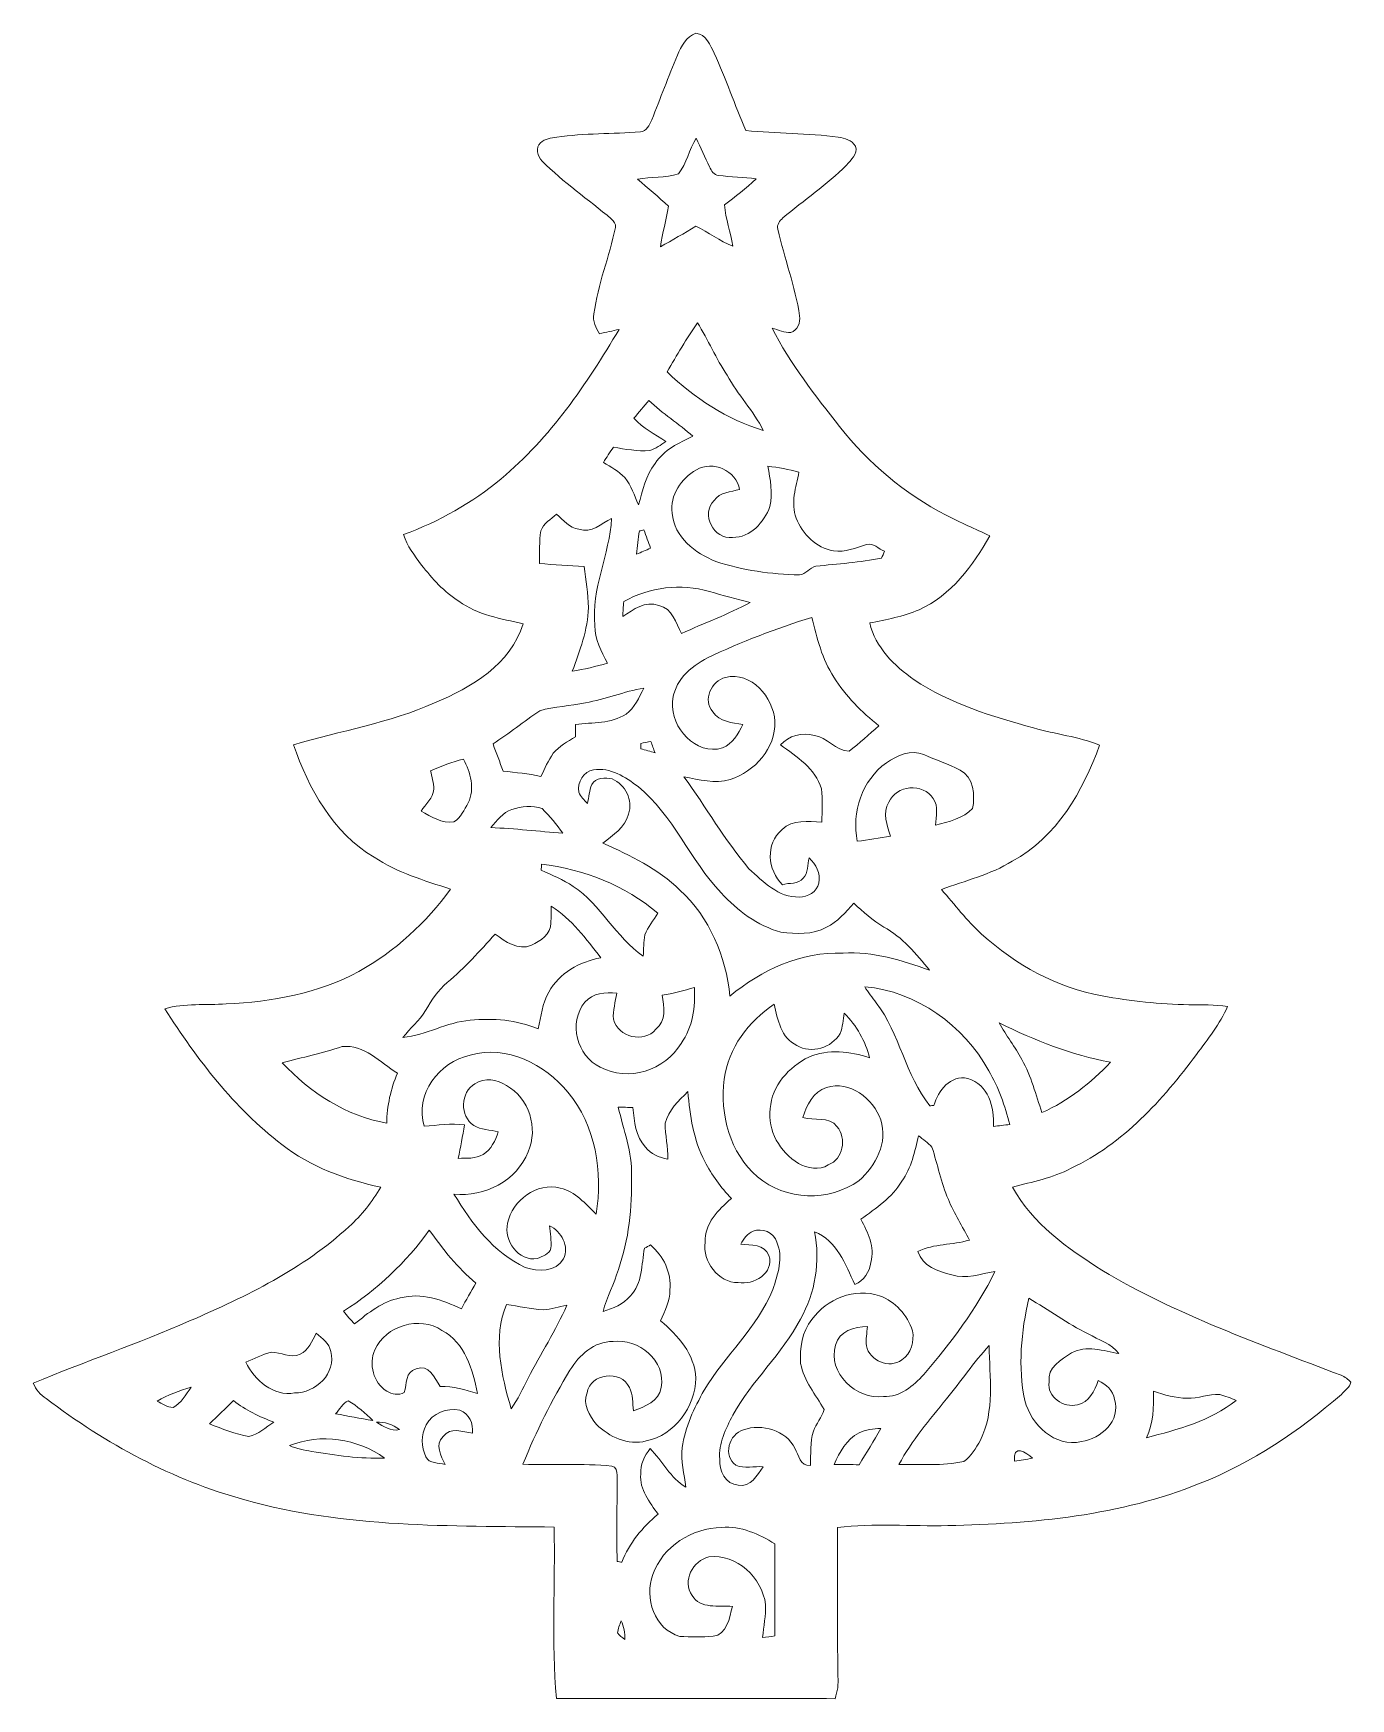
# Model space of a CAD drawing. Header units: centimetres. Extents: x -12.6 to 12.6, y -16 to 16.
import ezdxf

# ---------------------------------------------------------------- set-up
doc = ezdxf.new("R2010")
doc.units = ezdxf.units.CM
doc.header["$MEASUREMENT"] = 0
doc.layers.add('Layer 1', color=7, linetype='Continuous')

msp = doc.modelspace()

# ---------------------------------------------------------------- linework, layer by layer
at = {"layer": 'Layer 1', "color": 250, "lineweight": 9}
for points, knots in [([(-0.27887, 15.54374), (-0.20267, 15.70567), (-0.1106, 15.91028), (0.07602, 15.9639), (0.07602, 15.9639), (0.27534, 15.95437), (0.34449, 15.72472), (0.42739, 15.58008), (0.42739, 15.58008), (0.64858, 15.09465), (0.8218, 14.58877), (1.03064, 14.09806), (1.03064, 14.09806), (1.62049, 14.0402), (2.21703, 14.05643), (2.80441, 13.96965), (2.80441, 13.96965), (2.92964, 13.96118), (3.06511, 13.91391), (3.13461, 13.80278), (3.13461, 13.80278), (3.18506, 13.64227), (3.04712, 13.5389), (2.95892, 13.43448), (2.95892, 13.43448), (2.58886, 13.05807), (2.14471, 12.76632), (1.74396, 12.42483), (1.74396, 12.42483), (1.68293, 12.37086), (1.61978, 12.29501), (1.64589, 12.20752), (1.64589, 12.20752), (1.76971, 11.64978), (1.97891, 11.11215), (2.06357, 10.54559), (2.06357, 10.54559), (2.07945, 10.42211), (2.02759, 10.26654), (1.89706, 10.2295), (1.89706, 10.2295), (1.77147, 10.21609), (1.65471, 10.27924), (1.53758, 10.31381), (1.53758, 10.31381), (1.88189, 9.63048), (2.36026, 9.0237), (2.83087, 8.42363), (2.83087, 8.42363), (3.38437, 7.72583), (4.07547, 7.13034), (4.87169, 6.72571), (4.87169, 6.72571), (5.14368, 6.58001), (5.43154, 6.46642), (5.70742, 6.32848), (5.70742, 6.32848), (5.38639, 5.7591), (4.96905, 5.18619), (4.35345, 4.91349), (4.35345, 4.91349), (4.05359, 4.78049), (3.72622, 4.72475), (3.40695, 4.65878), (3.40695, 4.65878), (3.51702, 4.191), (3.87791, 3.83928), (4.2575, 3.57046), (4.2575, 3.57046), (4.95071, 3.11397), (5.75328, 2.86279), (6.54844, 2.6483), (6.54844, 2.6483), (6.96719, 2.52624), (7.40851, 2.48038), (7.81526, 2.31704), (7.81526, 2.31704), (7.49741, 1.43439), (6.99012, 0.55457), (6.14098, 0.09243), (6.14098, 0.09243), (5.72223, -0.16616), (5.23787, -0.2787), (4.78243, -0.45191), (4.78243, -0.45191), (5.03749, -0.73872), (5.26891, -1.0474), (5.55325, -1.30704), (5.55325, -1.30704), (6.2006, -1.89583), (6.99858, -2.33327), (7.8643, -2.49132), (7.8643, -2.49132), (8.41357, -2.58621), (8.9692, -2.65501), (9.52729, -2.65853), (9.52729, -2.65853), (9.77318, -2.66559), (10.02224, -2.65712), (10.26742, -2.6917), (10.26742, -2.6917), (10.12067, -3.0293), (9.88995, -3.32035), (9.67087, -3.6128), (9.67087, -3.6128), (9.02282, -4.48345), (8.26788, -5.32836), (7.26775, -5.79614), (7.26775, -5.79614), (6.91639, -5.98452), (6.52269, -6.0512), (6.1438, -6.1595), (6.1438, -6.1595), (6.52904, -6.85553), (7.20108, -7.33425), (7.85971, -7.74947), (7.85971, -7.74947), (9.29622, -8.61307), (10.88796, -9.16199), (12.44371, -9.76454), (12.44371, -9.76454), (12.5132, -9.79558), (12.58305, -9.83439), (12.62821, -9.89859), (12.62821, -9.89859), (12.61551, -10.00019), (12.50721, -10.05628), (12.44935, -10.13178), (12.44935, -10.13178), (11.63832, -10.82922), (10.74155, -11.44341), (9.74108, -11.83499), (9.74108, -11.83499), (8.21108, -12.45658), (6.54244, -12.6111), (4.90626, -12.64497), (4.90626, -12.64497), (4.20035, -12.66225), (3.48844, -12.59417), (2.78642, -12.68342), (2.78642, -12.68342), (2.79135, -13.63486), (2.78606, -14.5863), (2.79735, -15.5381), (2.79735, -15.5381), (2.81217, -15.68274), (2.78853, -15.82667), (2.74408, -15.9639), (2.74408, -15.9639), (0.96361, -15.95473), (-0.8165, -15.95967), (-2.59662, -15.96108), (-2.59662, -15.96108), (-2.69928, -14.86923), (-2.61708, -13.76962), (-2.6446, -12.6746), (-2.6446, -12.6746), (-4.62509, -12.64497), (-6.64616, -12.7), (-8.57056, -12.15178), (-8.57056, -12.15178), (-9.95698, -11.77396), (-11.24073, -11.07546), (-12.38197, -10.21045), (-12.38197, -10.21045), (-12.49274, -10.13919), (-12.57882, -10.03688), (-12.62821, -9.91482), (-12.62821, -9.91482), (-11.63726, -9.4996), (-10.61738, -9.15458), (-9.63277, -8.72278), (-9.63277, -8.72278), (-8.54551, -8.25041), (-7.45261, -7.72548), (-6.57525, -6.91127), (-6.57525, -6.91127), (-6.33042, -6.69784), (-6.13322, -6.43573), (-5.96776, -6.15774), (-5.96776, -6.15774), (-6.64228, -6.00745), (-7.31432, -5.77074), (-7.86289, -5.33894), (-7.86289, -5.33894), (-8.78258, -4.63973), (-9.48919, -3.70135), (-10.10726, -2.73579), (-10.10726, -2.73579), (-9.7252, -2.62749), (-9.32056, -2.66912), (-8.92863, -2.64513), (-8.92863, -2.64513), (-8.05409, -2.60138), (-7.16298, -2.44228), (-6.38616, -2.02071), (-6.38616, -2.02071), (-5.69401, -1.63442), (-5.09605, -1.08444), (-4.62827, -0.44626), (-4.62827, -0.44626), (-5.13027, -0.27552), (-5.65132, -0.12912), (-6.09653, 0.16933), (-6.09653, 0.16933), (-6.88393, 0.63853), (-7.34995, 1.48096), (-7.63887, 2.32445), (-7.63887, 2.32445), (-6.73858, 2.58974), (-5.79984, 2.74179), (-4.9373, 3.12702), (-4.9373, 3.12702), (-4.22575, 3.42582), (-3.4768, 3.86115), (-3.23621, 4.64538), (-3.23621, 4.64538), (-3.6606, 4.73922), (-4.1118, 4.8133), (-4.47128, 5.07541), (-4.47128, 5.07541), (-4.75209, 5.25745), (-4.9814, 5.50757), (-5.18495, 5.77039), (-5.18495, 5.77039), (-5.31901, 5.95171), (-5.46506, 6.13163), (-5.52785, 6.35317), (-5.52785, 6.35317), (-4.85334, 6.60753), (-4.2127, 6.95854), (-3.65883, 7.42244), (-3.65883, 7.42244), (-2.71833, 8.2102), (-2.0156, 9.23854), (-1.39823, 10.28735), (-1.39823, 10.28735), (-1.52347, 10.26089), (-1.64906, 10.23161), (-1.77394, 10.2048), (-1.77394, 10.2048), (-1.83956, 10.31981), (-1.91223, 10.44187), (-1.87942, 10.58298), (-1.87942, 10.58298), (-1.80887, 11.15025), (-1.58238, 11.684), (-1.46667, 12.24174), (-1.46667, 12.24174), (-1.4508, 12.30806), (-1.50089, 12.36486), (-1.54675, 12.40508), (-1.54675, 12.40508), (-1.98526, 12.77902), (-2.46539, 13.10605), (-2.87426, 13.51421), (-2.87426, 13.51421), (-2.96245, 13.60099), (-3.01043, 13.77809), (-2.90248, 13.86346), (-2.90248, 13.86346), (-2.82169, 13.94425), (-2.70175, 13.9573), (-2.59415, 13.97459), (-2.59415, 13.97459), (-2.06216, 14.04726), (-1.52347, 14.0342), (-0.98866, 14.07477), (-0.98866, 14.07477), (-0.86836, 14.0843), (-0.81403, 14.20883), (-0.77029, 14.30443), (-0.77029, 14.30443), (-0.60695, 14.71789), (-0.45173, 15.13417), (-0.27887, 15.54374), (-0.27887, 15.54374), (-0.27887, 15.54374), (-0.27887, 15.54374), (-0.27887, 15.54374)], [0, 0, 0, 0, 0.01408451, 0.01408451, 0.01408451, 0.01408451, 0.02816901, 0.02816901, 0.02816901, 0.02816901, 0.04225352, 0.04225352, 0.04225352, 0.04225352, 0.05633803, 0.05633803, 0.05633803, 0.05633803, 0.07042254, 0.07042254, 0.07042254, 0.07042254, 0.08450704, 0.08450704, 0.08450704, 0.08450704, 0.09859155, 0.09859155, 0.09859155, 0.09859155, 0.11267606, 0.11267606, 0.11267606, 0.11267606, 0.12676056, 0.12676056, 0.12676056, 0.12676056, 0.14084507, 0.14084507, 0.14084507, 0.14084507, 0.15492958, 0.15492958, 0.15492958, 0.15492958, 0.16901408, 0.16901408, 0.16901408, 0.16901408, 0.18309859, 0.18309859, 0.18309859, 0.18309859, 0.1971831, 0.1971831, 0.1971831, 0.1971831, 0.21126761, 0.21126761, 0.21126761, 0.21126761, 0.22535211, 0.22535211, 0.22535211, 0.22535211, 0.23943662, 0.23943662, 0.23943662, 0.23943662, 0.25352113, 0.25352113, 0.25352113, 0.25352113, 0.26760563, 0.26760563, 0.26760563, 0.26760563, 0.28169014, 0.28169014, 0.28169014, 0.28169014, 0.29577465, 0.29577465, 0.29577465, 0.29577465, 0.30985915, 0.30985915, 0.30985915, 0.30985915, 0.32394366, 0.32394366, 0.32394366, 0.32394366, 0.33802817, 0.33802817, 0.33802817, 0.33802817, 0.35211268, 0.35211268, 0.35211268, 0.35211268, 0.36619718, 0.36619718, 0.36619718, 0.36619718, 0.38028169, 0.38028169, 0.38028169, 0.38028169, 0.3943662, 0.3943662, 0.3943662, 0.3943662, 0.4084507, 0.4084507, 0.4084507, 0.4084507, 0.42253521, 0.42253521, 0.42253521, 0.42253521, 0.43661972, 0.43661972, 0.43661972, 0.43661972, 0.45070423, 0.45070423, 0.45070423, 0.45070423, 0.46478873, 0.46478873, 0.46478873, 0.46478873, 0.47887324, 0.47887324, 0.47887324, 0.47887324, 0.49295775, 0.49295775, 0.49295775, 0.49295775, 0.50704225, 0.50704225, 0.50704225, 0.50704225, 0.52112676, 0.52112676, 0.52112676, 0.52112676, 0.53521127, 0.53521127, 0.53521127, 0.53521127, 0.54929577, 0.54929577, 0.54929577, 0.54929577, 0.56338028, 0.56338028, 0.56338028, 0.56338028, 0.57746479, 0.57746479, 0.57746479, 0.57746479, 0.5915493, 0.5915493, 0.5915493, 0.5915493, 0.6056338, 0.6056338, 0.6056338, 0.6056338, 0.61971831, 0.61971831, 0.61971831, 0.61971831, 0.63380282, 0.63380282, 0.63380282, 0.63380282, 0.64788732, 0.64788732, 0.64788732, 0.64788732, 0.66197183, 0.66197183, 0.66197183, 0.66197183, 0.67605634, 0.67605634, 0.67605634, 0.67605634, 0.69014085, 0.69014085, 0.69014085, 0.69014085, 0.70422535, 0.70422535, 0.70422535, 0.70422535, 0.71830986, 0.71830986, 0.71830986, 0.71830986, 0.73239437, 0.73239437, 0.73239437, 0.73239437, 0.74647887, 0.74647887, 0.74647887, 0.74647887, 0.76056338, 0.76056338, 0.76056338, 0.76056338, 0.77464789, 0.77464789, 0.77464789, 0.77464789, 0.78873239, 0.78873239, 0.78873239, 0.78873239, 0.8028169, 0.8028169, 0.8028169, 0.8028169, 0.81690141, 0.81690141, 0.81690141, 0.81690141, 0.83098592, 0.83098592, 0.83098592, 0.83098592, 0.84507042, 0.84507042, 0.84507042, 0.84507042, 0.85915493, 0.85915493, 0.85915493, 0.85915493, 0.87323944, 0.87323944, 0.87323944, 0.87323944, 0.88732394, 0.88732394, 0.88732394, 0.88732394, 0.90140845, 0.90140845, 0.90140845, 0.90140845, 0.91549296, 0.91549296, 0.91549296, 0.91549296, 0.92957746, 0.92957746, 0.92957746, 0.92957746, 0.94366197, 0.94366197, 0.94366197, 0.94366197, 0.95774648, 0.95774648, 0.95774648, 0.95774648, 0.97183099, 0.97183099, 0.97183099, 0.97183099, 1, 1, 1, 1]), ([(-0.26088, 13.26938), (-0.51065, 13.1826), (-0.78475, 13.21329), (-1.04334, 13.17025), (-1.04334, 13.17025), (-0.85002, 12.99104), (-0.64188, 12.82806), (-0.44891, 12.64744), (-0.44891, 12.64744), (-0.49724, 12.38814), (-0.56391, 12.13238), (-0.60448, 11.87132), (-0.60448, 11.87132), (-0.37341, 11.99585), (-0.14905, 12.13203), (0.07497, 12.2689), (0.07497, 12.2689), (0.31133, 12.1419), (0.53217, 11.98104), (0.78476, 11.88614), (0.78476, 11.88614), (0.73819, 12.15002), (0.644, 12.40437), (0.62354, 12.67284), (0.62354, 12.67284), (0.8285, 12.83441), (1.03911, 12.99034), (1.22749, 13.17166), (1.22749, 13.17166), (0.99042, 13.21117), (0.74842, 13.20835), (0.51065, 13.23904), (0.51065, 13.23904), (0.42069, 13.24716), (0.37095, 13.33147), (0.33461, 13.40379), (0.33461, 13.40379), (0.24853, 13.58618), (0.17163, 13.7728), (0.08061, 13.95271), (0.08061, 13.95271), (-0.05803, 13.73752), (-0.09719, 13.46835), (-0.26088, 13.26938), (-0.26088, 13.26938), (-0.26088, 13.26938), (-0.26088, 13.26938), (-0.26088, 13.26938)], [0, 0, 0, 0, 0.07692308, 0.07692308, 0.07692308, 0.07692308, 0.15384615, 0.15384615, 0.15384615, 0.15384615, 0.23076923, 0.23076923, 0.23076923, 0.23076923, 0.30769231, 0.30769231, 0.30769231, 0.30769231, 0.38461538, 0.38461538, 0.38461538, 0.38461538, 0.46153846, 0.46153846, 0.46153846, 0.46153846, 0.53846154, 0.53846154, 0.53846154, 0.53846154, 0.61538462, 0.61538462, 0.61538462, 0.61538462, 0.69230769, 0.69230769, 0.69230769, 0.69230769, 0.76923077, 0.76923077, 0.76923077, 0.76923077, 0.84615385, 0.84615385, 0.84615385, 0.84615385, 1, 1, 1, 1]), ([(-0.47678, 9.47385), (0.04674, 8.97325), (0.66799, 8.55804), (1.36613, 8.34919), (1.36613, 8.34919), (1.17916, 8.72843), (0.87683, 9.0364), (0.67504, 9.40788), (0.67504, 9.40788), (0.45949, 9.72926), (0.31027, 10.08839), (0.10354, 10.41435), (0.10354, 10.41435), (-0.10248, 10.10885), (-0.29439, 9.79382), (-0.47678, 9.47385), (-0.47678, 9.47385), (-0.47678, 9.47385), (-0.47678, 9.47385), (-0.47678, 9.47385)], [0, 0, 0, 0, 0.16666667, 0.16666667, 0.16666667, 0.16666667, 0.33333333, 0.33333333, 0.33333333, 0.33333333, 0.5, 0.5, 0.5, 0.5, 0.66666667, 0.66666667, 0.66666667, 0.66666667, 1, 1, 1, 1]), ([(-1.11248, 8.58273), (-0.94633, 8.38659), (-0.7075, 8.28216), (-0.50147, 8.13576), (-0.50147, 8.13576), (-0.60096, 8.07297), (-0.69797, 7.99994), (-0.81051, 7.9636), (-0.81051, 7.9636), (-1.04475, 7.94808), (-1.27829, 7.98971), (-1.50795, 8.02993), (-1.50795, 8.02993), (-1.57286, 7.93256), (-1.63777, 7.83555), (-1.69774, 7.735), (-1.69774, 7.735), (-1.55169, 7.65245), (-1.40564, 7.56497), (-1.28676, 7.44537), (-1.28676, 7.44537), (-1.1654, 7.29262), (-1.1019, 7.10353), (-1.02852, 6.92538), (-1.02852, 6.92538), (-0.9361, 7.19455), (-0.89306, 7.49053), (-0.70679, 7.71737), (-0.70679, 7.71737), (-0.53781, 7.97701), (-0.25347, 8.11354), (0.01887, 8.23807), (0.01887, 8.23807), (-0.25276, 8.47937), (-0.56568, 8.67022), (-0.82568, 8.92634), (-0.82568, 8.92634), (-0.92481, 8.81486), (-1.01794, 8.69809), (-1.11248, 8.58273), (-1.11248, 8.58273), (-1.11248, 8.58273), (-1.11248, 8.58273), (-1.11248, 8.58273)], [0, 0, 0, 0, 0.08333333, 0.08333333, 0.08333333, 0.08333333, 0.16666667, 0.16666667, 0.16666667, 0.16666667, 0.25, 0.25, 0.25, 0.25, 0.33333333, 0.33333333, 0.33333333, 0.33333333, 0.41666667, 0.41666667, 0.41666667, 0.41666667, 0.5, 0.5, 0.5, 0.5, 0.58333333, 0.58333333, 0.58333333, 0.58333333, 0.66666667, 0.66666667, 0.66666667, 0.66666667, 0.75, 0.75, 0.75, 0.75, 0.83333333, 0.83333333, 0.83333333, 0.83333333, 1, 1, 1, 1]), ([(0.08379, 7.59495), (-0.20514, 7.43091), (-0.42845, 7.10777), (-0.38047, 6.76345), (-0.38047, 6.76345), (-0.34237, 6.29991), (0.06121, 6.00075), (0.45702, 5.83741), (0.45702, 5.83741), (0.97314, 5.66879), (1.51747, 5.59329), (2.05969, 5.57953), (2.05969, 5.57953), (2.1807, 5.59964), (2.2569, 5.71959), (2.37543, 5.74781), (2.37543, 5.74781), (2.79629, 5.79085), (3.21927, 5.82119), (3.63555, 5.90127), (3.63555, 5.90127), (3.65319, 5.94607), (3.67118, 5.99087), (3.68917, 6.03567), (3.68917, 6.03567), (3.57629, 6.07025), (3.47539, 6.20818), (3.34769, 6.16126), (3.34769, 6.16126), (3.13884, 6.10694), (2.93352, 6.00428), (2.71304, 6.04167), (2.71304, 6.04167), (2.37825, 6.09353), (2.12355, 6.36834), (1.9969, 6.66926), (1.9969, 6.66926), (1.89142, 6.95642), (1.98879, 7.26369), (2.05123, 7.55015), (2.05123, 7.55015), (1.85544, 7.60377), (1.65471, 7.6387), (1.45397, 7.66586), (1.45397, 7.66586), (1.50548, 7.41151), (1.54182, 7.14728), (1.49419, 6.88975), (1.49419, 6.88975), (1.37848, 6.59553), (1.12413, 6.2872), (0.77876, 6.30096), (0.77876, 6.30096), (0.42527, 6.24769), (0.15364, 6.75322), (0.42669, 7.00546), (0.42669, 7.00546), (0.52758, 7.17479), (0.74877, 7.16915), (0.91281, 7.21854), (0.91281, 7.21854), (0.85002, 7.58049), (0.39811, 7.78298), (0.08379, 7.59495), (0.08379, 7.59495), (0.08379, 7.59495), (0.08379, 7.59495), (0.08379, 7.59495)], [0, 0, 0, 0, 0.05555556, 0.05555556, 0.05555556, 0.05555556, 0.11111111, 0.11111111, 0.11111111, 0.11111111, 0.16666667, 0.16666667, 0.16666667, 0.16666667, 0.22222222, 0.22222222, 0.22222222, 0.22222222, 0.27777778, 0.27777778, 0.27777778, 0.27777778, 0.33333333, 0.33333333, 0.33333333, 0.33333333, 0.38888889, 0.38888889, 0.38888889, 0.38888889, 0.44444444, 0.44444444, 0.44444444, 0.44444444, 0.5, 0.5, 0.5, 0.5, 0.55555556, 0.55555556, 0.55555556, 0.55555556, 0.61111111, 0.61111111, 0.61111111, 0.61111111, 0.66666667, 0.66666667, 0.66666667, 0.66666667, 0.72222222, 0.72222222, 0.72222222, 0.72222222, 0.77777778, 0.77777778, 0.77777778, 0.77777778, 0.83333333, 0.83333333, 0.83333333, 0.83333333, 0.88888889, 0.88888889, 0.88888889, 0.88888889, 1, 1, 1, 1]), ([(-2.8993, 6.42867), (-2.93317, 6.22159), (-2.91553, 6.00992), (-2.92611, 5.80072), (-2.92611, 5.80072), (-2.64072, 5.76862), (-2.3532, 5.76509), (-2.0671, 5.74252), (-2.0671, 5.74252), (-2.02759, 5.48146), (-1.99866, 5.21864), (-1.98455, 4.95476), (-1.98455, 4.95476), (-1.99901, 4.52931), (-2.15036, 4.12715), (-2.29429, 3.73204), (-2.29429, 3.73204), (-2.0671, 3.77472), (-1.84026, 3.82305), (-1.61801, 3.88867), (-1.61801, 3.88867), (-1.73337, 4.11374), (-1.87272, 4.34446), (-1.86178, 4.60834), (-1.86178, 4.60834), (-1.93693, 5.31883), (-1.57603, 5.96582), (-1.54287, 6.66468), (-1.54287, 6.66468), (-1.73831, 6.56131), (-1.92811, 6.37752), (-2.16976, 6.45689), (-2.16976, 6.45689), (-2.35144, 6.47524), (-2.46609, 6.63681), (-2.59768, 6.74264), (-2.59768, 6.74264), (-2.70739, 6.64951), (-2.84356, 6.56625), (-2.8993, 6.42867), (-2.8993, 6.42867), (-2.8993, 6.42867), (-2.8993, 6.42867), (-2.8993, 6.42867)], [0, 0, 0, 0, 0.08333333, 0.08333333, 0.08333333, 0.08333333, 0.16666667, 0.16666667, 0.16666667, 0.16666667, 0.25, 0.25, 0.25, 0.25, 0.33333333, 0.33333333, 0.33333333, 0.33333333, 0.41666667, 0.41666667, 0.41666667, 0.41666667, 0.5, 0.5, 0.5, 0.5, 0.58333333, 0.58333333, 0.58333333, 0.58333333, 0.66666667, 0.66666667, 0.66666667, 0.66666667, 0.75, 0.75, 0.75, 0.75, 0.83333333, 0.83333333, 0.83333333, 0.83333333, 1, 1, 1, 1]), ([(-1.00877, 6.42444), (-1.03135, 6.27592), (-1.05075, 6.12669), (-1.06239, 5.97676), (-1.06239, 5.97676), (-0.97384, 6.01521), (-0.88494, 6.05367), (-0.79604, 6.09247), (-0.79604, 6.09247), (-0.83696, 6.20959), (-0.88, 6.32601), (-0.92198, 6.44243), (-0.92198, 6.44243), (-0.94386, 6.43784), (-0.9869, 6.42902), (-1.00877, 6.42444), (-1.00877, 6.42444), (-1.00877, 6.42444), (-1.00877, 6.42444), (-1.00877, 6.42444)], [0, 0, 0, 0, 0.16666667, 0.16666667, 0.16666667, 0.16666667, 0.33333333, 0.33333333, 0.33333333, 0.33333333, 0.5, 0.5, 0.5, 0.5, 0.66666667, 0.66666667, 0.66666667, 0.66666667, 1, 1, 1, 1]), ([(-1.31004, 5.06836), (-1.3171, 4.97311), (-1.32309, 4.87786), (-1.32521, 4.78225), (-1.32521, 4.78225), (-1.12307, 4.91772), (-0.89694, 5.08952), (-0.63659, 4.99392), (-0.63659, 4.99392), (-0.37271, 4.93642), (-0.31203, 4.66055), (-0.20267, 4.45488), (-0.20267, 4.45488), (0.23372, 4.65984), (0.69056, 4.82106), (1.11495, 5.05178), (1.11495, 5.05178), (0.85496, 5.12445), (0.59214, 5.18795), (0.33285, 5.26203), (0.33285, 5.26203), (-0.21149, 5.42255), (-0.81721, 5.34882), (-1.31004, 5.06836), (-1.31004, 5.06836), (-1.31004, 5.06836), (-1.31004, 5.06836), (-1.31004, 5.06836)], [0, 0, 0, 0, 0.125, 0.125, 0.125, 0.125, 0.25, 0.25, 0.25, 0.25, 0.375, 0.375, 0.375, 0.375, 0.5, 0.5, 0.5, 0.5, 0.625, 0.625, 0.625, 0.625, 0.75, 0.75, 0.75, 0.75, 1, 1, 1, 1]), ([(0.30004, 3.98956), (-0.03122, 3.82764), (-0.35542, 3.53377), (-0.372, 3.14149), (-0.372, 3.14149), (-0.4101, 2.64724), (0.06826, 2.11596), (0.58508, 2.26272), (0.58508, 2.26272), (0.7777, 2.33962), (0.88424, 2.53753), (0.97702, 2.71215), (0.97702, 2.71215), (0.771, 2.74779), (0.52652, 2.76295), (0.39987, 2.95804), (0.39987, 2.95804), (0.19667, 3.17782), (0.37589, 3.54753), (0.64188, 3.61632), (0.64188, 3.61632), (1.14247, 3.73204), (1.5584, 3.23391), (1.58874, 2.77389), (1.58874, 2.77389), (1.60884, 2.25496), (1.20139, 1.81398), (0.73184, 1.65559), (0.73184, 1.65559), (0.43939, 1.57057), (0.13564, 1.657), (-0.1554, 1.7078), (-0.1554, 1.7078), (0.2704, 1.12854), (0.62706, 0.49671), (1.09273, -0.05221), (1.09273, -0.05221), (1.36331, -0.30092), (1.65964, -0.60713), (2.05581, -0.59549), (2.05581, -0.59549), (2.21986, -0.5962), (2.39448, -0.49495), (2.43293, -0.32773), (2.43293, -0.32773), (2.46609, -0.14111), (2.37578, 0.02963), (2.24702, 0.15381), (2.24702, 0.15381), (2.2128, 0.02893), (2.23502, -0.13511), (2.12884, -0.23389), (2.12884, -0.23389), (2.04311, -0.35913), (1.85438, -0.31433), (1.73337, -0.35913), (1.73337, -0.35913), (1.44727, -0.07902), (1.40176, 0.42651), (1.72597, 0.69744), (1.72597, 0.69744), (1.93516, 0.9017), (2.22444, 0.85019), (2.48691, 0.84349), (2.48691, 0.84349), (2.49502, 1.05516), (2.50984, 1.26859), (2.48021, 1.47849), (2.48021, 1.47849), (2.36837, 1.86902), (2.00537, 2.09832), (1.69633, 2.32198), (1.69633, 2.32198), (1.85579, 2.49837), (2.11332, 2.57034), (2.34333, 2.50402), (2.34333, 2.50402), (2.59309, 2.46592), (2.75502, 2.21086), (3.01114, 2.2038), (3.01114, 2.2038), (3.21328, 2.35021), (3.39072, 2.52801), (3.58475, 2.68499), (3.58475, 2.68499), (3.25526, 2.95522), (2.9427, 3.25296), (2.7208, 3.62126), (2.7208, 3.62126), (2.49291, 3.96487), (2.39483, 4.37127), (2.29923, 4.76673), (2.29923, 4.76673), (1.61696, 4.55224), (0.94421, 4.30142), (0.30004, 3.98956), (0.30004, 3.98956), (0.30004, 3.98956), (0.30004, 3.98956), (0.30004, 3.98956)], [0, 0, 0, 0, 0.03846154, 0.03846154, 0.03846154, 0.03846154, 0.07692308, 0.07692308, 0.07692308, 0.07692308, 0.11538462, 0.11538462, 0.11538462, 0.11538462, 0.15384615, 0.15384615, 0.15384615, 0.15384615, 0.19230769, 0.19230769, 0.19230769, 0.19230769, 0.23076923, 0.23076923, 0.23076923, 0.23076923, 0.26923077, 0.26923077, 0.26923077, 0.26923077, 0.30769231, 0.30769231, 0.30769231, 0.30769231, 0.34615385, 0.34615385, 0.34615385, 0.34615385, 0.38461538, 0.38461538, 0.38461538, 0.38461538, 0.42307692, 0.42307692, 0.42307692, 0.42307692, 0.46153846, 0.46153846, 0.46153846, 0.46153846, 0.5, 0.5, 0.5, 0.5, 0.53846154, 0.53846154, 0.53846154, 0.53846154, 0.57692308, 0.57692308, 0.57692308, 0.57692308, 0.61538462, 0.61538462, 0.61538462, 0.61538462, 0.65384615, 0.65384615, 0.65384615, 0.65384615, 0.69230769, 0.69230769, 0.69230769, 0.69230769, 0.73076923, 0.73076923, 0.73076923, 0.73076923, 0.76923077, 0.76923077, 0.76923077, 0.76923077, 0.80769231, 0.80769231, 0.80769231, 0.80769231, 0.84615385, 0.84615385, 0.84615385, 0.84615385, 0.88461538, 0.88461538, 0.88461538, 0.88461538, 0.92307692, 0.92307692, 0.92307692, 0.92307692, 1, 1, 1, 1]), ([(-2.04382, 3.1302), (-2.33274, 3.06176), (-2.63648, 3.06352), (-2.92012, 2.97392), (-2.92012, 2.97392), (-3.22245, 2.7693), (-3.5089, 2.54071), (-3.81441, 2.33997), (-3.81441, 2.33997), (-3.75056, 2.16641), (-3.68459, 1.99284), (-3.62144, 1.81822), (-3.62144, 1.81822), (-3.37873, 1.79211), (-3.13461, 1.7713), (-2.89578, 1.71767), (-2.89578, 1.71767), (-2.82451, 1.86831), (-2.75361, 2.02036), (-2.66224, 2.16006), (-2.66224, 2.16006), (-2.54688, 2.29835), (-2.38354, 2.38125), (-2.23608, 2.47932), (-2.23608, 2.47932), (-2.23643, 2.55764), (-2.23608, 2.6356), (-2.23396, 2.71357), (-2.23396, 2.71357), (-1.90729, 2.7559), (-1.55099, 2.72027), (-1.26488, 2.91253), (-1.26488, 2.91253), (-1.0952, 3.03354), (-1.013, 3.23109), (-0.92586, 3.41242), (-0.92586, 3.41242), (-1.3051, 3.34539), (-1.66317, 3.19264), (-2.04382, 3.1302), (-2.04382, 3.1302), (-2.04382, 3.1302), (-2.04382, 3.1302), (-2.04382, 3.1302)], [0, 0, 0, 0, 0.08333333, 0.08333333, 0.08333333, 0.08333333, 0.16666667, 0.16666667, 0.16666667, 0.16666667, 0.25, 0.25, 0.25, 0.25, 0.33333333, 0.33333333, 0.33333333, 0.33333333, 0.41666667, 0.41666667, 0.41666667, 0.41666667, 0.5, 0.5, 0.5, 0.5, 0.58333333, 0.58333333, 0.58333333, 0.58333333, 0.66666667, 0.66666667, 0.66666667, 0.66666667, 0.75, 0.75, 0.75, 0.75, 0.83333333, 0.83333333, 0.83333333, 0.83333333, 1, 1, 1, 1]), ([(-0.98407, 2.35126), (-0.98372, 2.32516), (-0.98301, 2.27295), (-0.98266, 2.24684), (-0.98266, 2.24684), (-0.89129, 2.22179), (-0.80028, 2.19675), (-0.70891, 2.17099), (-0.70891, 2.17099), (-0.73607, 2.24331), (-0.76218, 2.31599), (-0.78758, 2.38866), (-0.78758, 2.38866), (-0.85319, 2.37702), (-0.91881, 2.36432), (-0.98407, 2.35126), (-0.98407, 2.35126), (-0.98407, 2.35126), (-0.98407, 2.35126), (-0.98407, 2.35126)], [0, 0, 0, 0, 0.16666667, 0.16666667, 0.16666667, 0.16666667, 0.33333333, 0.33333333, 0.33333333, 0.33333333, 0.5, 0.5, 0.5, 0.5, 0.66666667, 0.66666667, 0.66666667, 0.66666667, 1, 1, 1, 1]), ([(3.72586, 1.97944), (3.25843, 1.64253), (3.06052, 1.03046), (3.16812, 0.47413), (3.16812, 0.47413), (3.38085, 0.50341), (3.59322, 0.53799), (3.80559, 0.57256), (3.80559, 0.57256), (3.73997, 0.77929), (3.65072, 1.01917), (3.77349, 1.22343), (3.77349, 1.22343), (3.9086, 1.55681), (4.43495, 1.59491), (4.62368, 1.29222), (4.62368, 1.29222), (4.73798, 1.14335), (4.67025, 0.95391), (4.67095, 0.78281), (4.67095, 0.78281), (4.91896, 0.84772), (5.19836, 0.91193), (5.38004, 1.10102), (5.38004, 1.10102), (5.42766, 1.34655), (5.40156, 1.71097), (5.1398, 1.83938), (5.1398, 1.83938), (4.91367, 1.95227), (4.67448, 2.03694), (4.442, 2.13501), (4.442, 2.13501), (4.2007, 2.24684), (3.92942, 2.11208), (3.72586, 1.97944), (3.72586, 1.97944), (3.72586, 1.97944), (3.72586, 1.97944), (3.72586, 1.97944)], [0, 0, 0, 0, 0.09090909, 0.09090909, 0.09090909, 0.09090909, 0.18181818, 0.18181818, 0.18181818, 0.18181818, 0.27272727, 0.27272727, 0.27272727, 0.27272727, 0.36363636, 0.36363636, 0.36363636, 0.36363636, 0.45454545, 0.45454545, 0.45454545, 0.45454545, 0.54545455, 0.54545455, 0.54545455, 0.54545455, 0.63636364, 0.63636364, 0.63636364, 0.63636364, 0.72727273, 0.72727273, 0.72727273, 0.72727273, 0.81818182, 0.81818182, 0.81818182, 0.81818182, 1, 1, 1, 1]), ([(-5.01244, 1.82704), (-4.98916, 1.70956), (-4.95106, 1.59279), (-4.95071, 1.47179), (-4.95071, 1.47179), (-4.96411, 1.30281), (-5.10381, 1.18427), (-5.19342, 1.05234), (-5.19342, 1.05234), (-4.99939, 0.94615), (-4.79584, 0.81245), (-4.56371, 0.84384), (-4.56371, 0.84384), (-4.43212, 0.92922), (-4.37003, 1.08267), (-4.2896, 1.21003), (-4.2896, 1.21003), (-4.15978, 1.47814), (-4.24691, 1.79705), (-4.38132, 2.04752), (-4.38132, 2.04752), (-4.59899, 1.99672), (-4.80713, 1.91452), (-5.01244, 1.82704), (-5.01244, 1.82704), (-5.01244, 1.82704), (-5.01244, 1.82704), (-5.01244, 1.82704)], [0, 0, 0, 0, 0.125, 0.125, 0.125, 0.125, 0.25, 0.25, 0.25, 0.25, 0.375, 0.375, 0.375, 0.375, 0.5, 0.5, 0.5, 0.5, 0.625, 0.625, 0.625, 0.625, 0.75, 0.75, 0.75, 0.75, 1, 1, 1, 1]), ([(-1.88789, 1.84079), (-2.08298, 1.81751), (-2.20398, 1.59738), (-2.168, 1.41323), (-2.168, 1.41323), (-2.13448, 1.32856), (-2.0664, 1.26436), (-2.00572, 1.19803), (-2.00572, 1.19803), (-1.97679, 1.31904), (-1.96973, 1.44674), (-1.92105, 1.56139), (-1.92105, 1.56139), (-1.84803, 1.69898), (-1.65823, 1.69862), (-1.52806, 1.66793), (-1.52806, 1.66793), (-1.28041, 1.55928), (-1.12201, 1.26118), (-1.21761, 0.99624), (-1.21761, 0.99624), (-1.27582, 0.73166), (-1.51888, 0.59725), (-1.70833, 0.43462), (-1.70833, 0.43462), (-1.17916, 0.20532), (-0.64929, -0.05186), (-0.23266, -0.46038), (-0.23266, -0.46038), (0.33779, -0.98319), (0.64929, -1.73496), (0.72725, -2.49485), (0.72725, -2.49485), (1.33262, -1.99073), (2.09391, -1.64641), (2.89507, -1.66864), (2.89507, -1.66864), (3.4708, -1.63442), (4.02114, -1.80975), (4.55595, -1.99743), (4.55595, -1.99743), (4.29913, -1.68804), (4.0356, -1.3649), (3.67683, -1.16946), (3.67683, -1.16946), (3.46445, -1.04528), (3.27784, -0.88124), (3.1018, -0.71085), (3.1018, -0.71085), (2.94587, -0.88441), (2.79382, -1.07527), (2.57616, -1.17369), (2.57616, -1.17369), (2.31334, -1.32715), (1.99478, -1.2954), (1.70515, -1.26894), (1.70515, -1.26894), (1.25571, -1.14265), (0.86872, -0.85866), (0.55968, -0.51541), (0.55968, -0.51541), (-0.03792, 0.11254), (-0.35295, 0.96943), (-1.03417, 1.52329), (-1.03417, 1.52329), (-1.27688, 1.70004), (-1.56863, 1.90147), (-1.88789, 1.84079), (-1.88789, 1.84079), (-1.88789, 1.84079), (-1.88789, 1.84079), (-1.88789, 1.84079)], [0, 0, 0, 0, 0.05263158, 0.05263158, 0.05263158, 0.05263158, 0.10526316, 0.10526316, 0.10526316, 0.10526316, 0.15789474, 0.15789474, 0.15789474, 0.15789474, 0.21052632, 0.21052632, 0.21052632, 0.21052632, 0.26315789, 0.26315789, 0.26315789, 0.26315789, 0.31578947, 0.31578947, 0.31578947, 0.31578947, 0.36842105, 0.36842105, 0.36842105, 0.36842105, 0.42105263, 0.42105263, 0.42105263, 0.42105263, 0.47368421, 0.47368421, 0.47368421, 0.47368421, 0.52631579, 0.52631579, 0.52631579, 0.52631579, 0.57894737, 0.57894737, 0.57894737, 0.57894737, 0.63157895, 0.63157895, 0.63157895, 0.63157895, 0.68421053, 0.68421053, 0.68421053, 0.68421053, 0.73684211, 0.73684211, 0.73684211, 0.73684211, 0.78947368, 0.78947368, 0.78947368, 0.78947368, 0.84210526, 0.84210526, 0.84210526, 0.84210526, 0.89473684, 0.89473684, 0.89473684, 0.89473684, 1, 1, 1, 1]), ([(-3.45599, 1.08162), (-3.63096, 1.02588), (-3.73856, 0.86677), (-3.85745, 0.73836), (-3.85745, 0.73836), (-3.39601, 0.71367), (-2.93599, 0.66781), (-2.47597, 0.62689), (-2.47597, 0.62689), (-2.59274, 0.79622), (-2.72785, 0.95462), (-2.87249, 1.09996), (-2.87249, 1.09996), (-3.06158, 1.16628), (-3.26972, 1.14335), (-3.45599, 1.08162), (-3.45599, 1.08162), (-3.45599, 1.08162), (-3.45599, 1.08162), (-3.45599, 1.08162)], [0, 0, 0, 0, 0.16666667, 0.16666667, 0.16666667, 0.16666667, 0.33333333, 0.33333333, 0.33333333, 0.33333333, 0.5, 0.5, 0.5, 0.5, 0.66666667, 0.66666667, 0.66666667, 0.66666667, 1, 1, 1, 1]), ([(-2.88801, 0.03669), (-2.88837, 0.00705), (-2.88872, -0.05186), (-2.88872, -0.08149), (-2.88872, -0.08149), (-2.68058, -0.17427), (-2.46962, -0.26423), (-2.27841, -0.38982), (-2.27841, -0.38982), (-1.74255, -0.74295), (-1.46526, -1.36384), (-0.93574, -1.72649), (-0.93574, -1.72649), (-0.92728, -1.59103), (-0.92798, -1.4538), (-0.90188, -1.3208), (-0.90188, -1.3208), (-0.8419, -1.17016), (-0.74171, -1.04175), (-0.65528, -0.90593), (-0.65528, -0.90593), (-1.28005, -0.36548), (-2.07592, -0.06844), (-2.88801, 0.03669), (-2.88801, 0.03669), (-2.88801, 0.03669), (-2.88801, 0.03669), (-2.88801, 0.03669)], [0, 0, 0, 0, 0.125, 0.125, 0.125, 0.125, 0.25, 0.25, 0.25, 0.25, 0.375, 0.375, 0.375, 0.375, 0.5, 0.5, 0.5, 0.5, 0.625, 0.625, 0.625, 0.625, 0.75, 0.75, 0.75, 0.75, 1, 1, 1, 1]), ([(-2.69716, -0.77258), (-2.69857, -0.87983), (-2.70034, -0.98601), (-2.70563, -1.09361), (-2.70563, -1.09361), (-2.70351, -1.30457), (-2.90601, -1.44216), (-3.07746, -1.51977), (-3.07746, -1.51977), (-3.33216, -1.62489), (-3.57875, -1.44992), (-3.77525, -1.30457), (-3.77525, -1.30457), (-4.06594, -1.62842), (-4.35733, -1.95368), (-4.69106, -2.23485), (-4.69106, -2.23485), (-4.87133, -2.37878), (-4.99057, -2.5781), (-5.10875, -2.77178), (-5.10875, -2.77178), (-5.22552, -2.96651), (-5.40332, -3.11044), (-5.54267, -3.28648), (-5.54267, -3.28648), (-5.09605, -3.24556), (-4.69988, -2.9905), (-4.25185, -2.95698), (-4.25185, -2.95698), (-3.81441, -2.91641), (-3.36038, -2.94746), (-2.95222, -3.12103), (-2.95222, -3.12103), (-2.88907, -2.88537), (-2.87673, -2.62996), (-2.74161, -2.42006), (-2.74161, -2.42006), (-2.55146, -2.04223), (-2.14683, -1.83903), (-1.74819, -1.75825), (-1.74819, -1.75825), (-2.02935, -1.39912), (-2.30487, -1.01988), (-2.69716, -0.77258), (-2.69716, -0.77258), (-2.69716, -0.77258), (-2.69716, -0.77258), (-2.69716, -0.77258)], [0, 0, 0, 0, 0.07692308, 0.07692308, 0.07692308, 0.07692308, 0.15384615, 0.15384615, 0.15384615, 0.15384615, 0.23076923, 0.23076923, 0.23076923, 0.23076923, 0.30769231, 0.30769231, 0.30769231, 0.30769231, 0.38461538, 0.38461538, 0.38461538, 0.38461538, 0.46153846, 0.46153846, 0.46153846, 0.46153846, 0.53846154, 0.53846154, 0.53846154, 0.53846154, 0.61538462, 0.61538462, 0.61538462, 0.61538462, 0.69230769, 0.69230769, 0.69230769, 0.69230769, 0.76923077, 0.76923077, 0.76923077, 0.76923077, 0.84615385, 0.84615385, 0.84615385, 0.84615385, 1, 1, 1, 1]), ([(-0.57344, -2.47721), (-0.53146, -2.69981), (-0.48983, -2.96898), (-0.69127, -3.12985), (-0.69127, -3.12985), (-0.92269, -3.40748), (-1.41481, -3.28048), (-1.50795, -2.93829), (-1.50795, -2.93829), (-1.51853, -2.76931), (-1.46879, -2.60385), (-1.44163, -2.4384), (-1.44163, -2.4384), (-1.65894, -2.41265), (-1.89953, -2.43452), (-2.05546, -2.61232), (-2.05546, -2.61232), (-2.37543, -2.9972), (-2.2068, -3.64737), (-1.75948, -3.85586), (-1.75948, -3.85586), (-1.22855, -4.14726), (-0.511, -3.91442), (-0.21008, -3.40043), (-0.21008, -3.40043), (0.01887, -3.09527), (0.06191, -2.69875), (0.04569, -2.32904), (0.04569, -2.32904), (-0.15822, -2.38795), (-0.36177, -2.4511), (-0.57344, -2.47721), (-0.57344, -2.47721), (-0.57344, -2.47721), (-0.57344, -2.47721), (-0.57344, -2.47721)], [0, 0, 0, 0, 0.1, 0.1, 0.1, 0.1, 0.2, 0.2, 0.2, 0.2, 0.3, 0.3, 0.3, 0.3, 0.4, 0.4, 0.4, 0.4, 0.5, 0.5, 0.5, 0.5, 0.6, 0.6, 0.6, 0.6, 0.7, 0.7, 0.7, 0.7, 0.8, 0.8, 0.8, 0.8, 1, 1, 1, 1]), ([(3.311, -2.31422), (3.37485, -2.42358), (3.45705, -2.51989), (3.53325, -2.62079), (3.53325, -2.62079), (3.98727, -3.22157), (4.08711, -4.00756), (4.55983, -4.59811), (4.55983, -4.59811), (4.57888, -4.59634), (4.61698, -4.59281), (4.63603, -4.59105), (4.63603, -4.59105), (4.72175, -4.30883), (4.95353, -3.99944), (5.28796, -4.07247), (5.28796, -4.07247), (5.68519, -4.18536), (5.7942, -4.6295), (5.78044, -4.99286), (5.78044, -4.99286), (5.8838, -4.98052), (5.98752, -4.96782), (6.09194, -4.95582), (6.09194, -4.95582), (5.99669, -4.59881), (5.87957, -4.24321), (5.68942, -3.92501), (5.68942, -3.92501), (5.21247, -3.05506), (4.30901, -2.40277), (3.311, -2.31422), (3.311, -2.31422), (3.311, -2.31422), (3.311, -2.31422), (3.311, -2.31422)], [0, 0, 0, 0, 0.1, 0.1, 0.1, 0.1, 0.2, 0.2, 0.2, 0.2, 0.3, 0.3, 0.3, 0.3, 0.4, 0.4, 0.4, 0.4, 0.5, 0.5, 0.5, 0.5, 0.6, 0.6, 0.6, 0.6, 0.7, 0.7, 0.7, 0.7, 0.8, 0.8, 0.8, 0.8, 1, 1, 1, 1]), ([(0.61401, -4.08834), (0.53534, -4.76109), (0.72267, -5.50757), (1.25748, -5.95701), (1.25748, -5.95701), (1.78806, -6.42161), (2.63225, -6.44066), (3.20093, -6.03391), (3.20093, -6.03391), (3.52055, -5.75345), (3.76361, -5.29837), (3.61827, -4.86798), (3.61827, -4.86798), (3.48139, -4.46052), (3.02242, -4.10386), (2.58075, -4.24956), (2.58075, -4.24956), (2.32745, -4.32682), (2.19481, -4.58505), (2.12566, -4.82388), (2.12566, -4.82388), (2.34333, -4.88985), (2.62484, -4.79143), (2.77971, -4.99674), (2.77971, -4.99674), (2.96845, -5.21758), (2.89931, -5.62434), (2.61355, -5.72876), (2.61355, -5.72876), (2.43717, -5.84341), (2.21492, -5.79579), (2.04064, -5.70124), (2.04064, -5.70124), (1.68787, -5.48711), (1.44163, -5.07012), (1.50019, -4.65102), (1.50019, -4.65102), (1.52382, -4.21181), (1.86355, -3.85163), (2.23785, -3.66183), (2.23785, -3.66183), (2.61003, -3.50273), (3.0316, -3.55318), (3.40589, -3.67771), (3.40589, -3.67771), (3.32264, -3.35527), (3.15683, -3.05894), (2.92047, -2.82293), (2.92047, -2.82293), (2.89507, -2.95169), (2.88907, -3.0861), (2.84039, -3.20922), (2.84039, -3.20922), (2.67952, -3.48827), (2.29359, -3.60539), (2.00925, -3.44135), (2.00925, -3.44135), (1.71009, -3.29918), (1.63742, -2.94287), (1.57815, -2.65007), (1.57815, -2.65007), (1.08426, -2.97921), (0.6955, -3.48933), (0.61401, -4.08834), (0.61401, -4.08834), (0.61401, -4.08834), (0.61401, -4.08834), (0.61401, -4.08834)], [0, 0, 0, 0, 0.05555556, 0.05555556, 0.05555556, 0.05555556, 0.11111111, 0.11111111, 0.11111111, 0.11111111, 0.16666667, 0.16666667, 0.16666667, 0.16666667, 0.22222222, 0.22222222, 0.22222222, 0.22222222, 0.27777778, 0.27777778, 0.27777778, 0.27777778, 0.33333333, 0.33333333, 0.33333333, 0.33333333, 0.38888889, 0.38888889, 0.38888889, 0.38888889, 0.44444444, 0.44444444, 0.44444444, 0.44444444, 0.5, 0.5, 0.5, 0.5, 0.55555556, 0.55555556, 0.55555556, 0.55555556, 0.61111111, 0.61111111, 0.61111111, 0.61111111, 0.66666667, 0.66666667, 0.66666667, 0.66666667, 0.72222222, 0.72222222, 0.72222222, 0.72222222, 0.77777778, 0.77777778, 0.77777778, 0.77777778, 0.83333333, 0.83333333, 0.83333333, 0.83333333, 0.88888889, 0.88888889, 0.88888889, 0.88888889, 1, 1, 1, 1]), ([(5.88874, -3.00849), (6.02527, -3.24838), (6.19178, -3.46957), (6.32619, -3.71158), (6.32619, -3.71158), (6.50187, -4.03049), (6.59218, -4.38573), (6.70966, -4.72828), (6.70966, -4.72828), (7.21095, -4.50497), (7.64875, -4.15713), (8.02552, -3.76167), (8.02552, -3.76167), (7.27763, -3.62479), (6.56784, -3.34292), (5.88874, -3.00849), (5.88874, -3.00849), (5.88874, -3.00849), (5.88874, -3.00849), (5.88874, -3.00849)], [0, 0, 0, 0, 0.16666667, 0.16666667, 0.16666667, 0.16666667, 0.33333333, 0.33333333, 0.33333333, 0.33333333, 0.5, 0.5, 0.5, 0.5, 0.66666667, 0.66666667, 0.66666667, 0.66666667, 1, 1, 1, 1]), ([(-6.7093, -3.46216), (-7.08466, -3.58951), (-7.47307, -3.66889), (-7.85548, -3.77225), (-7.85548, -3.77225), (-7.32278, -4.33917), (-6.63099, -4.79884), (-5.85346, -4.92972), (-5.85346, -4.92972), (-5.8457, -4.60058), (-5.77762, -4.27285), (-5.6478, -3.97016), (-5.6478, -3.97016), (-5.98011, -3.76837), (-6.28385, -3.41171), (-6.7093, -3.46216), (-6.7093, -3.46216), (-6.7093, -3.46216), (-6.7093, -3.46216), (-6.7093, -3.46216)], [0, 0, 0, 0, 0.16666667, 0.16666667, 0.16666667, 0.16666667, 0.33333333, 0.33333333, 0.33333333, 0.33333333, 0.5, 0.5, 0.5, 0.5, 0.66666667, 0.66666667, 0.66666667, 0.66666667, 1, 1, 1, 1]), ([(-4.25115, -3.62938), (-4.84523, -3.75073), (-5.32289, -4.38291), (-5.13415, -4.99075), (-5.13415, -4.99075), (-4.87803, -4.97346), (-4.6191, -4.92689), (-4.36227, -4.96394), (-4.36227, -4.96394), (-4.39543, -5.17913), (-4.44094, -5.39221), (-4.48257, -5.60599), (-4.48257, -5.60599), (-4.3217, -5.59929), (-4.14849, -5.61763), (-4.00456, -5.53226), (-4.00456, -5.53226), (-3.84792, -5.43772), (-3.77102, -5.2638), (-3.71351, -5.09799), (-3.71351, -5.09799), (-3.8698, -5.05742), (-4.04195, -5.05848), (-4.18236, -4.97346), (-4.18236, -4.97346), (-4.45964, -4.80131), (-4.43812, -4.33423), (-4.16084, -4.17583), (-4.16084, -4.17583), (-3.97986, -4.05518), (-3.73151, -4.08975), (-3.55794, -4.20864), (-3.55794, -4.20864), (-3.12332, -4.44712), (-2.94128, -5.02673), (-3.14166, -5.47864), (-3.14166, -5.47864), (-3.36003, -6.03814), (-3.97986, -6.35106), (-4.563, -6.28932), (-4.563, -6.28932), (-4.22398, -6.85236), (-3.81053, -7.4108), (-3.1967, -7.69444), (-3.1967, -7.69444), (-2.94587, -7.78263), (-2.61496, -7.78439), (-2.46292, -7.53075), (-2.46292, -7.53075), (-2.34438, -7.28945), (-2.50807, -7.00723), (-2.73173, -6.8961), (-2.73173, -6.8961), (-2.71692, -7.03968), (-2.69152, -7.18326), (-2.70563, -7.32861), (-2.70563, -7.32861), (-2.73068, -7.44643), (-2.87143, -7.48383), (-2.96704, -7.52616), (-2.96704, -7.52616), (-3.3311, -7.58755), (-3.60839, -7.17903), (-3.53642, -6.84601), (-3.53642, -6.84601), (-3.44152, -6.41068), (-2.97727, -6.05437), (-2.52501, -6.17432), (-2.52501, -6.17432), (-2.23608, -6.2424), (-2.04241, -6.47594), (-1.84026, -6.6735), (-1.84026, -6.6735), (-1.70268, -5.86952), (-1.84203, -4.97593), (-2.37966, -4.33776), (-2.37966, -4.33776), (-2.82063, -3.80365), (-3.54771, -3.4223), (-4.25115, -3.62938), (-4.25115, -3.62938), (-4.25115, -3.62938), (-4.25115, -3.62938), (-4.25115, -3.62938)], [0, 0, 0, 0, 0.04545455, 0.04545455, 0.04545455, 0.04545455, 0.09090909, 0.09090909, 0.09090909, 0.09090909, 0.13636364, 0.13636364, 0.13636364, 0.13636364, 0.18181818, 0.18181818, 0.18181818, 0.18181818, 0.22727273, 0.22727273, 0.22727273, 0.22727273, 0.27272727, 0.27272727, 0.27272727, 0.27272727, 0.31818182, 0.31818182, 0.31818182, 0.31818182, 0.36363636, 0.36363636, 0.36363636, 0.36363636, 0.40909091, 0.40909091, 0.40909091, 0.40909091, 0.45454545, 0.45454545, 0.45454545, 0.45454545, 0.5, 0.5, 0.5, 0.5, 0.54545455, 0.54545455, 0.54545455, 0.54545455, 0.59090909, 0.59090909, 0.59090909, 0.59090909, 0.63636364, 0.63636364, 0.63636364, 0.63636364, 0.68181818, 0.68181818, 0.68181818, 0.68181818, 0.72727273, 0.72727273, 0.72727273, 0.72727273, 0.77272727, 0.77272727, 0.77272727, 0.77272727, 0.81818182, 0.81818182, 0.81818182, 0.81818182, 0.86363636, 0.86363636, 0.86363636, 0.86363636, 0.90909091, 0.90909091, 0.90909091, 0.90909091, 1, 1, 1, 1]), ([(-0.51135, -4.92831), (-0.52193, -5.15867), (-0.44856, -5.38727), (-0.46584, -5.61869), (-0.46584, -5.61869), (-0.62918, -5.58976), (-0.78969, -5.5238), (-0.89129, -5.38762), (-0.89129, -5.38762), (-1.0892, -5.18654), (-1.10296, -4.89479), (-1.13295, -4.63233), (-1.13295, -4.63233), (-1.22678, -4.62739), (-1.32027, -4.62351), (-1.41411, -4.62315), (-1.41411, -4.62315), (-1.31392, -5.05813), (-1.14282, -5.48711), (-1.15799, -5.94007), (-1.15799, -5.94007), (-1.14917, -6.5465), (-1.20809, -7.1628), (-1.41199, -7.73783), (-1.41199, -7.73783), (-1.49207, -8.01123), (-1.63071, -8.26311), (-1.7055, -8.53863), (-1.7055, -8.53863), (-1.5143, -8.48184), (-1.31604, -8.40211), (-1.18586, -8.24406), (-1.18586, -8.24406), (-0.94315, -8.00629), (-0.97243, -7.63517), (-0.91034, -7.32684), (-0.91034, -7.32684), (-0.87154, -7.30603), (-0.83238, -7.28557), (-0.79322, -7.26546), (-0.79322, -7.26546), (-0.54839, -7.47536), (-0.38788, -7.79921), (-0.42527, -8.12659), (-0.42527, -8.12659), (-0.41716, -8.34108), (-0.52581, -8.5284), (-0.60343, -8.72031), (-0.60343, -8.72031), (-0.26652, -9.00042), (0.0538, -9.3599), (0.0725, -9.82169), (0.0725, -9.82169), (0.06368, -10.36708), (-0.32967, -10.91494), (-0.87859, -11.02184), (-0.87859, -11.02184), (-1.22678, -11.1185), (-1.58732, -10.94317), (-1.83391, -10.70504), (-1.83391, -10.70504), (-1.96409, -10.53853), (-2.10238, -10.32087), (-2.00995, -10.1025), (-2.00995, -10.1025), (-1.9588, -9.72291), (-1.35202, -9.65412), (-1.20068, -9.99772), (-1.20068, -9.99772), (-1.12518, -10.1346), (-1.14459, -10.29476), (-1.12413, -10.44505), (-1.12413, -10.44505), (-0.90223, -10.3625), (-0.63765, -10.26795), (-0.59249, -9.99772), (-0.59249, -9.99772), (-0.48736, -9.48866), (-1.03099, -9.04699), (-1.51289, -9.11684), (-1.51289, -9.11684), (-1.87343, -9.10908), (-2.16306, -9.37789), (-2.33909, -9.66682), (-2.33909, -9.66682), (-2.68799, -10.24079), (-2.98961, -10.84368), (-3.24044, -11.46704), (-3.24044, -11.46704), (-2.67317, -11.49421), (-2.10273, -11.44693), (-1.53688, -11.50338), (-1.53688, -11.50338), (-1.45186, -11.51043), (-1.44057, -11.61309), (-1.43175, -11.68083), (-1.43175, -11.68083), (-1.43457, -12.23116), (-1.45433, -12.78184), (-1.4321, -13.33218), (-1.4321, -13.33218), (-1.41093, -13.33641), (-1.3686, -13.34453), (-1.34743, -13.34841), (-1.34743, -13.34841), (-1.19927, -12.98505), (-0.95091, -12.67354), (-0.64858, -12.42695), (-0.64858, -12.42695), (-0.8091, -12.198), (-1.01018, -11.95423), (-0.98372, -11.65648), (-0.98372, -11.65648), (-0.9936, -11.47374), (-0.90964, -11.30935), (-0.80451, -11.16789), (-0.80451, -11.16789), (-0.56638, -11.40742), (-0.4154, -11.73409), (-0.11553, -11.90943), (-0.11553, -11.90943), (-0.14728, -11.65684), (-0.21925, -11.40707), (-0.18644, -11.14989), (-0.18644, -11.14989), (-0.13494, -10.75478), (0.04075, -10.39248), (0.23407, -10.04958), (0.23407, -10.04958), (0.63094, -9.37825), (1.2543, -8.85225), (1.54887, -8.11848), (1.54887, -8.11848), (1.64589, -7.82814), (1.7556, -7.50993), (1.62542, -7.21078), (1.62542, -7.21078), (1.57357, -7.02592), (1.34426, -6.93032), (1.17175, -7.00299), (1.17175, -7.00299), (1.05781, -7.0418), (0.99325, -7.14869), (0.93645, -7.24711), (0.93645, -7.24711), (1.12413, -7.26969), (1.39788, -7.24711), (1.47444, -7.46795), (1.47444, -7.46795), (1.5838, -7.80838), (1.17457, -8.0384), (0.8853, -7.98689), (0.8853, -7.98689), (0.50289, -7.99148), (0.19914, -7.57767), (0.25136, -7.21148), (0.25136, -7.21148), (0.24042, -6.85765), (0.50289, -6.58566), (0.75477, -6.37364), (0.75477, -6.37364), (0.55439, -6.16091), (0.38012, -5.92384), (0.24395, -5.66526), (0.24395, -5.66526), (0.02769, -5.2518), (-0.03686, -4.78402), (-0.08096, -4.32576), (-0.08096, -4.32576), (-0.25382, -4.49898), (-0.45208, -4.68277), (-0.51135, -4.92831), (-0.51135, -4.92831), (-0.51135, -4.92831), (-0.51135, -4.92831), (-0.51135, -4.92831)], [0, 0, 0, 0, 0.02222222, 0.02222222, 0.02222222, 0.02222222, 0.04444444, 0.04444444, 0.04444444, 0.04444444, 0.06666667, 0.06666667, 0.06666667, 0.06666667, 0.08888889, 0.08888889, 0.08888889, 0.08888889, 0.11111111, 0.11111111, 0.11111111, 0.11111111, 0.13333333, 0.13333333, 0.13333333, 0.13333333, 0.15555556, 0.15555556, 0.15555556, 0.15555556, 0.17777778, 0.17777778, 0.17777778, 0.17777778, 0.2, 0.2, 0.2, 0.2, 0.22222222, 0.22222222, 0.22222222, 0.22222222, 0.24444444, 0.24444444, 0.24444444, 0.24444444, 0.26666667, 0.26666667, 0.26666667, 0.26666667, 0.28888889, 0.28888889, 0.28888889, 0.28888889, 0.31111111, 0.31111111, 0.31111111, 0.31111111, 0.33333333, 0.33333333, 0.33333333, 0.33333333, 0.35555556, 0.35555556, 0.35555556, 0.35555556, 0.37777778, 0.37777778, 0.37777778, 0.37777778, 0.4, 0.4, 0.4, 0.4, 0.42222222, 0.42222222, 0.42222222, 0.42222222, 0.44444444, 0.44444444, 0.44444444, 0.44444444, 0.46666667, 0.46666667, 0.46666667, 0.46666667, 0.48888889, 0.48888889, 0.48888889, 0.48888889, 0.51111111, 0.51111111, 0.51111111, 0.51111111, 0.53333333, 0.53333333, 0.53333333, 0.53333333, 0.55555556, 0.55555556, 0.55555556, 0.55555556, 0.57777778, 0.57777778, 0.57777778, 0.57777778, 0.6, 0.6, 0.6, 0.6, 0.62222222, 0.62222222, 0.62222222, 0.62222222, 0.64444444, 0.64444444, 0.64444444, 0.64444444, 0.66666667, 0.66666667, 0.66666667, 0.66666667, 0.68888889, 0.68888889, 0.68888889, 0.68888889, 0.71111111, 0.71111111, 0.71111111, 0.71111111, 0.73333333, 0.73333333, 0.73333333, 0.73333333, 0.75555556, 0.75555556, 0.75555556, 0.75555556, 0.77777778, 0.77777778, 0.77777778, 0.77777778, 0.8, 0.8, 0.8, 0.8, 0.82222222, 0.82222222, 0.82222222, 0.82222222, 0.84444444, 0.84444444, 0.84444444, 0.84444444, 0.86666667, 0.86666667, 0.86666667, 0.86666667, 0.88888889, 0.88888889, 0.88888889, 0.88888889, 0.91111111, 0.91111111, 0.91111111, 0.91111111, 0.93333333, 0.93333333, 0.93333333, 0.93333333, 0.95555556, 0.95555556, 0.95555556, 0.95555556, 1, 1, 1, 1]), ([(4.33934, -5.16996), (4.2769, -5.47441), (4.20352, -5.78485), (4.02361, -6.04485), (4.02361, -6.04485), (3.83699, -6.35847), (3.52549, -6.56096), (3.23762, -6.77122), (3.23762, -6.77122), (3.36638, -7.02628), (3.51384, -7.30285), (3.42706, -7.59989), (3.42706, -7.59989), (3.40589, -7.78581), (3.29089, -7.94773), (3.12191, -8.02428), (3.12191, -8.02428), (2.93917, -7.6387), (2.77971, -7.17938), (2.35003, -7.01181), (2.35003, -7.01181), (2.4601, -7.57978), (2.36873, -8.18339), (2.07769, -8.68468), (2.07769, -8.68468), (1.73232, -9.35814), (1.14671, -9.86684), (0.78264, -10.52795), (0.78264, -10.52795), (0.65387, -10.79041), (0.50006, -11.0677), (0.53464, -11.3725), (0.53464, -11.3725), (0.51347, -11.58381), (0.64894, -11.85827), (0.88283, -11.86956), (0.88283, -11.86956), (1.12871, -11.91683), (1.24725, -11.67906), (1.36754, -11.51678), (1.36754, -11.51678), (1.19362, -11.5002), (1.00348, -11.56335), (0.8412, -11.4868), (0.8412, -11.4868), (0.58685, -11.31429), (0.70891, -10.88813), (0.98866, -10.807), (0.98866, -10.807), (1.33791, -10.68634), (1.80252, -10.81546), (1.97221, -11.1633), (1.97221, -11.1633), (2.05299, -11.29453), (2.06111, -11.50867), (2.27171, -11.49068), (2.27171, -11.49068), (2.28089, -11.2716), (2.25901, -11.04759), (2.3278, -10.83628), (2.3278, -10.83628), (2.38037, -10.69058), (2.48479, -10.56887), (2.53312, -10.42176), (2.53312, -10.42176), (2.3719, -10.1346), (2.14471, -9.87213), (2.08298, -9.53946), (2.08298, -9.53946), (2.06604, -9.24631), (2.10238, -8.92669), (2.30029, -8.69491), (2.30029, -8.69491), (2.58357, -8.2931), (3.11803, -8.08496), (3.59639, -8.23807), (3.59639, -8.23807), (3.89837, -8.34708), (4.12662, -8.60954), (4.22928, -8.90976), (4.22928, -8.90976), (4.26173, -9.10943), (4.20882, -9.35531), (4.02326, -9.46715), (4.02326, -9.46715), (3.78548, -9.64741), (3.3999, -9.48584), (3.34416, -9.19939), (3.34416, -9.19939), (3.32969, -9.07556), (3.35439, -8.95244), (3.36356, -8.82968), (3.36356, -8.82968), (3.12014, -8.82932), (2.81605, -8.91434), (2.75149, -9.18422), (2.75149, -9.18422), (2.58992, -9.71374), (3.1533, -10.24184), (3.67083, -10.172), (3.67083, -10.172), (3.98586, -10.18434), (4.24445, -9.96703), (4.44447, -9.7469), (4.44447, -9.7469), (4.96517, -9.13977), (5.45342, -8.49348), (5.8076, -7.77346), (5.8076, -7.77346), (5.53279, -7.81297), (5.25551, -7.92727), (4.97893, -7.83766), (4.97893, -7.83766), (4.72528, -7.77875), (4.40955, -7.66586), (4.33229, -7.38964), (4.33229, -7.38964), (4.63815, -7.23794), (4.99445, -7.26758), (5.3176, -7.17268), (5.3176, -7.17268), (5.18672, -6.91092), (5.0262, -6.66397), (4.91437, -6.39233), (4.91437, -6.39233), (4.77255, -6.07166), (4.70976, -5.72347), (4.60075, -5.39221), (4.60075, -5.39221), (4.52349, -5.30648), (4.43212, -5.23734), (4.33934, -5.16996), (4.33934, -5.16996), (4.33934, -5.16996), (4.33934, -5.16996), (4.33934, -5.16996)], [0, 0, 0, 0, 0.02857143, 0.02857143, 0.02857143, 0.02857143, 0.05714286, 0.05714286, 0.05714286, 0.05714286, 0.08571429, 0.08571429, 0.08571429, 0.08571429, 0.11428571, 0.11428571, 0.11428571, 0.11428571, 0.14285714, 0.14285714, 0.14285714, 0.14285714, 0.17142857, 0.17142857, 0.17142857, 0.17142857, 0.2, 0.2, 0.2, 0.2, 0.22857143, 0.22857143, 0.22857143, 0.22857143, 0.25714286, 0.25714286, 0.25714286, 0.25714286, 0.28571429, 0.28571429, 0.28571429, 0.28571429, 0.31428571, 0.31428571, 0.31428571, 0.31428571, 0.34285714, 0.34285714, 0.34285714, 0.34285714, 0.37142857, 0.37142857, 0.37142857, 0.37142857, 0.4, 0.4, 0.4, 0.4, 0.42857143, 0.42857143, 0.42857143, 0.42857143, 0.45714286, 0.45714286, 0.45714286, 0.45714286, 0.48571429, 0.48571429, 0.48571429, 0.48571429, 0.51428571, 0.51428571, 0.51428571, 0.51428571, 0.54285714, 0.54285714, 0.54285714, 0.54285714, 0.57142857, 0.57142857, 0.57142857, 0.57142857, 0.6, 0.6, 0.6, 0.6, 0.62857143, 0.62857143, 0.62857143, 0.62857143, 0.65714286, 0.65714286, 0.65714286, 0.65714286, 0.68571429, 0.68571429, 0.68571429, 0.68571429, 0.71428571, 0.71428571, 0.71428571, 0.71428571, 0.74285714, 0.74285714, 0.74285714, 0.74285714, 0.77142857, 0.77142857, 0.77142857, 0.77142857, 0.8, 0.8, 0.8, 0.8, 0.82857143, 0.82857143, 0.82857143, 0.82857143, 0.85714286, 0.85714286, 0.85714286, 0.85714286, 0.88571429, 0.88571429, 0.88571429, 0.88571429, 0.91428571, 0.91428571, 0.91428571, 0.91428571, 0.94285714, 0.94285714, 0.94285714, 0.94285714, 1, 1, 1, 1]), ([(-6.68355, -8.53687), (-6.61546, -8.62048), (-6.54244, -8.70021), (-6.468, -8.77852), (-6.468, -8.77852), (-6.2073, -8.5665), (-5.93319, -8.34566), (-5.59453, -8.28111), (-5.59453, -8.28111), (-5.19165, -8.17033), (-4.78561, -8.32132), (-4.42189, -8.48819), (-4.42189, -8.48819), (-4.33299, -8.32132), (-4.23386, -8.1601), (-4.14249, -7.99465), (-4.14249, -7.99465), (-4.49421, -7.70749), (-4.77608, -7.34766), (-5.03643, -6.97865), (-5.03643, -6.97865), (-5.4774, -7.6006), (-6.04114, -8.12765), (-6.68355, -8.53687), (-6.68355, -8.53687), (-6.68355, -8.53687), (-6.68355, -8.53687), (-6.68355, -8.53687)], [0, 0, 0, 0, 0.125, 0.125, 0.125, 0.125, 0.25, 0.25, 0.25, 0.25, 0.375, 0.375, 0.375, 0.375, 0.5, 0.5, 0.5, 0.5, 0.625, 0.625, 0.625, 0.625, 0.75, 0.75, 0.75, 0.75, 1, 1, 1, 1]), ([(6.45566, -8.28604), (6.31419, -8.92775), (6.24329, -9.59979), (6.38122, -10.2489), (6.38122, -10.2489), (6.50364, -10.71245), (6.95449, -11.15131), (7.46566, -11.03524), (7.46566, -11.03524), (7.83572, -10.98162), (8.23013, -10.63625), (8.09819, -10.22491), (8.09819, -10.22491), (8.07702, -10.0524), (7.93838, -9.93563), (7.78986, -9.86684), (7.78986, -9.86684), (7.71543, -10.05664), (7.61242, -10.28947), (7.38805, -10.32863), (7.38805, -10.32863), (7.12629, -10.39848), (6.80138, -10.17764), (6.84583, -9.89154), (6.84583, -9.89154), (6.80561, -9.61637), (7.0836, -9.45903), (7.27728, -9.33591), (7.27728, -9.33591), (7.55774, -9.17787), (7.88899, -9.29605), (8.18533, -9.34755), (8.18533, -9.34755), (8.04139, -9.15141), (7.79621, -9.08368), (7.59372, -8.96938), (7.59372, -8.96938), (7.19508, -8.77464), (6.83666, -8.51041), (6.45566, -8.28604), (6.45566, -8.28604), (6.45566, -8.28604), (6.45566, -8.28604), (6.45566, -8.28604)], [0, 0, 0, 0, 0.08333333, 0.08333333, 0.08333333, 0.08333333, 0.16666667, 0.16666667, 0.16666667, 0.16666667, 0.25, 0.25, 0.25, 0.25, 0.33333333, 0.33333333, 0.33333333, 0.33333333, 0.41666667, 0.41666667, 0.41666667, 0.41666667, 0.5, 0.5, 0.5, 0.5, 0.58333333, 0.58333333, 0.58333333, 0.58333333, 0.66666667, 0.66666667, 0.66666667, 0.66666667, 0.75, 0.75, 0.75, 0.75, 0.83333333, 0.83333333, 0.83333333, 0.83333333, 1, 1, 1, 1]), ([(-6.08136, -9.27735), (-6.20201, -9.54828), (-6.11099, -9.90847), (-5.85205, -10.06616), (-5.85205, -10.06616), (-5.75504, -10.13319), (-5.62381, -10.15118), (-5.51762, -10.09403), (-5.51762, -10.09403), (-5.46506, -9.93352), (-5.49928, -9.69045), (-5.2869, -9.64283), (-5.2869, -9.64283), (-5.05231, -9.54123), (-4.93413, -9.81851), (-4.82653, -9.97726), (-4.82653, -9.97726), (-4.58064, -9.96068), (-4.34746, -10.05205), (-4.1118, -10.10991), (-4.1118, -10.10991), (-4.20564, -9.65306), (-4.35275, -9.14047), (-4.79337, -8.902), (-4.79337, -8.902), (-5.21846, -8.6173), (-5.87569, -8.80957), (-6.08136, -9.27735), (-6.08136, -9.27735), (-6.08136, -9.27735), (-6.08136, -9.27735), (-6.08136, -9.27735)], [0, 0, 0, 0, 0.11111111, 0.11111111, 0.11111111, 0.11111111, 0.22222222, 0.22222222, 0.22222222, 0.22222222, 0.33333333, 0.33333333, 0.33333333, 0.33333333, 0.44444444, 0.44444444, 0.44444444, 0.44444444, 0.55555556, 0.55555556, 0.55555556, 0.55555556, 0.66666667, 0.66666667, 0.66666667, 0.66666667, 0.77777778, 0.77777778, 0.77777778, 0.77777778, 1, 1, 1, 1]), ([(-3.55688, -8.40387), (-3.82605, -9.05122), (-3.65107, -9.76242), (-3.46728, -10.40941), (-3.46728, -10.40941), (-3.33498, -10.22668), (-3.24891, -10.01677), (-3.13955, -9.82063), (-3.13955, -9.82063), (-2.90283, -9.34896), (-2.61144, -8.90588), (-2.39801, -8.42222), (-2.39801, -8.42222), (-2.55041, -8.44832), (-2.69963, -8.50018), (-2.85485, -8.50688), (-2.85485, -8.50688), (-3.09227, -8.49877), (-3.32264, -8.43739), (-3.55688, -8.40387), (-3.55688, -8.40387), (-3.55688, -8.40387), (-3.55688, -8.40387), (-3.55688, -8.40387)], [0, 0, 0, 0, 0.14285714, 0.14285714, 0.14285714, 0.14285714, 0.28571429, 0.28571429, 0.28571429, 0.28571429, 0.42857143, 0.42857143, 0.42857143, 0.42857143, 0.57142857, 0.57142857, 0.57142857, 0.57142857, 0.71428571, 0.71428571, 0.71428571, 0.71428571, 1, 1, 1, 1]), ([(-7.20284, -8.95738), (-7.28327, -9.1052), (-7.34924, -9.28723), (-7.51469, -9.36025), (-7.51469, -9.36025), (-7.69532, -9.43998), (-7.88441, -9.32074), (-8.06961, -9.31827), (-8.06961, -9.31827), (-8.2386, -9.36413), (-8.39452, -9.44492), (-8.55433, -9.51442), (-8.55433, -9.51442), (-8.38253, -9.85767), (-8.02658, -10.17482), (-7.61771, -10.10109), (-7.61771, -10.10109), (-7.21942, -10.10744), (-6.80632, -9.72009), (-6.92661, -9.30593), (-6.92661, -9.30593), (-6.94955, -9.14823), (-7.09489, -9.05581), (-7.20284, -8.95738), (-7.20284, -8.95738), (-7.20284, -8.95738), (-7.20284, -8.95738), (-7.20284, -8.95738)], [0, 0, 0, 0, 0.125, 0.125, 0.125, 0.125, 0.25, 0.25, 0.25, 0.25, 0.375, 0.375, 0.375, 0.375, 0.5, 0.5, 0.5, 0.5, 0.625, 0.625, 0.625, 0.625, 0.75, 0.75, 0.75, 0.75, 1, 1, 1, 1]), ([(4.87945, -10.2175), (4.55242, -10.61791), (4.2127, -11.01549), (3.96681, -11.47339), (3.96681, -11.47339), (4.38062, -11.47304), (4.80113, -11.49879), (5.21, -11.41871), (5.21, -11.41871), (5.35887, -11.3217), (5.44072, -11.1566), (5.52891, -11.00843), (5.52891, -11.00843), (5.81078, -10.4461), (5.70248, -9.80052), (5.69577, -9.19551), (5.69577, -9.19551), (5.4005, -9.51689), (5.15461, -9.87919), (4.87945, -10.2175), (4.87945, -10.2175), (4.87945, -10.2175), (4.87945, -10.2175), (4.87945, -10.2175)], [0, 0, 0, 0, 0.14285714, 0.14285714, 0.14285714, 0.14285714, 0.28571429, 0.28571429, 0.28571429, 0.28571429, 0.42857143, 0.42857143, 0.42857143, 0.42857143, 0.57142857, 0.57142857, 0.57142857, 0.57142857, 0.71428571, 0.71428571, 0.71428571, 0.71428571, 1, 1, 1, 1]), ([(-10.25366, -10.25843), (-10.15806, -10.31064), (-10.0621, -10.37625), (-9.94992, -10.38225), (-9.94992, -10.38225), (-9.79223, -10.29935), (-9.70086, -10.13531), (-9.60173, -9.99419), (-9.60173, -9.99419), (-9.82751, -10.05875), (-10.05117, -10.13742), (-10.25366, -10.25843), (-10.25366, -10.25843), (-10.25366, -10.25843), (-10.25366, -10.25843), (-10.25366, -10.25843)], [0, 0, 0, 0, 0.2, 0.2, 0.2, 0.2, 0.4, 0.4, 0.4, 0.4, 0.6, 0.6, 0.6, 0.6, 1, 1, 1, 1]), ([(8.84679, -10.0711), (8.84714, -10.37343), (8.8549, -10.68564), (8.71061, -10.96081), (8.71061, -10.96081), (9.31139, -10.80664), (9.93828, -10.64048), (10.43217, -10.24643), (10.43217, -10.24643), (10.3288, -10.20339), (10.22509, -10.1593), (10.11784, -10.13072), (10.11784, -10.13072), (9.90512, -10.12366), (9.70474, -10.21151), (9.49166, -10.20128), (9.49166, -10.20128), (9.26871, -10.20798), (9.05669, -10.13495), (8.84679, -10.0711), (8.84679, -10.0711), (8.84679, -10.0711), (8.84679, -10.0711), (8.84679, -10.0711)], [0, 0, 0, 0, 0.14285714, 0.14285714, 0.14285714, 0.14285714, 0.28571429, 0.28571429, 0.28571429, 0.28571429, 0.42857143, 0.42857143, 0.42857143, 0.42857143, 0.57142857, 0.57142857, 0.57142857, 0.57142857, 0.71428571, 0.71428571, 0.71428571, 0.71428571, 1, 1, 1, 1]), ([(-8.78787, -10.24996), (-8.94239, -10.39707), (-9.09161, -10.54982), (-9.25001, -10.6934), (-9.25001, -10.6934), (-9.00624, -10.79112), (-8.75788, -10.89131), (-8.49824, -10.9347), (-8.49824, -10.9347), (-8.31621, -10.90083), (-8.17263, -10.76008), (-8.01987, -10.6613), (-8.01987, -10.6613), (-8.29363, -10.56005), (-8.55786, -10.4327), (-8.78787, -10.24996), (-8.78787, -10.24996), (-8.78787, -10.24996), (-8.78787, -10.24996), (-8.78787, -10.24996)], [0, 0, 0, 0, 0.16666667, 0.16666667, 0.16666667, 0.16666667, 0.33333333, 0.33333333, 0.33333333, 0.33333333, 0.5, 0.5, 0.5, 0.5, 0.66666667, 0.66666667, 0.66666667, 0.66666667, 1, 1, 1, 1]), ([(-6.83348, -10.5029), (-6.59395, -10.54171), (-6.35653, -10.59639), (-6.11593, -10.62884), (-6.11593, -10.62884), (-6.26868, -10.49761), (-6.41615, -10.34556), (-6.59324, -10.25419), (-6.59324, -10.25419), (-6.6966, -10.29088), (-6.75516, -10.42247), (-6.83348, -10.5029), (-6.83348, -10.5029), (-6.83348, -10.5029), (-6.83348, -10.5029), (-6.83348, -10.5029)], [0, 0, 0, 0, 0.2, 0.2, 0.2, 0.2, 0.4, 0.4, 0.4, 0.4, 0.6, 0.6, 0.6, 0.6, 1, 1, 1, 1]), ([(-5.09746, -10.71668), (-5.19906, -10.9033), (-5.18918, -11.13719), (-5.10064, -11.32734), (-5.10064, -11.32734), (-5.04666, -11.47092), (-4.84558, -11.43071), (-4.73516, -11.47445), (-4.73516, -11.47445), (-4.80571, -11.31076), (-4.9366, -11.09098), (-4.76973, -10.93964), (-4.76973, -10.93964), (-4.63709, -10.73961), (-4.39438, -10.85709), (-4.20529, -10.87367), (-4.20529, -10.87367), (-4.194, -10.69199), (-4.26738, -10.4969), (-4.45329, -10.43164), (-4.45329, -10.43164), (-4.6953, -10.38331), (-4.98316, -10.48773), (-5.09746, -10.71668), (-5.09746, -10.71668), (-5.09746, -10.71668), (-5.09746, -10.71668), (-5.09746, -10.71668)], [0, 0, 0, 0, 0.125, 0.125, 0.125, 0.125, 0.25, 0.25, 0.25, 0.25, 0.375, 0.375, 0.375, 0.375, 0.5, 0.5, 0.5, 0.5, 0.625, 0.625, 0.625, 0.625, 0.75, 0.75, 0.75, 0.75, 1, 1, 1, 1]), ([(-6.04961, -10.66518), (-5.91414, -10.73926), (-5.77374, -10.84721), (-5.61005, -10.80453), (-5.61005, -10.80453), (-5.73775, -10.71351), (-5.89015, -10.6486), (-6.04961, -10.66518), (-6.04961, -10.66518), (-6.04961, -10.66518), (-6.04961, -10.66518), (-6.04961, -10.66518)], [0, 0, 0, 0, 0.25, 0.25, 0.25, 0.25, 0.5, 0.5, 0.5, 0.5, 1, 1, 1, 1]), ([(3.20199, -10.86944), (2.95928, -10.98515), (2.83087, -11.23809), (2.72644, -11.47233), (2.72644, -11.47233), (2.8866, -11.47586), (3.04641, -11.47586), (3.20728, -11.47904), (3.20728, -11.47904), (3.34098, -11.24585), (3.4895, -11.02113), (3.61897, -10.78583), (3.61897, -10.78583), (3.4761, -10.78336), (3.33075, -10.80417), (3.20199, -10.86944), (3.20199, -10.86944), (3.20199, -10.86944), (3.20199, -10.86944), (3.20199, -10.86944)], [0, 0, 0, 0, 0.16666667, 0.16666667, 0.16666667, 0.16666667, 0.33333333, 0.33333333, 0.33333333, 0.33333333, 0.5, 0.5, 0.5, 0.5, 0.66666667, 0.66666667, 0.66666667, 0.66666667, 1, 1, 1, 1]), ([(-7.71613, -11.11285), (-7.5789, -11.16789), (-7.43532, -11.20069), (-7.28927, -11.22327), (-7.28927, -11.22327), (-6.82784, -11.297), (-6.36288, -11.36932), (-5.89368, -11.35168), (-5.89368, -11.35168), (-6.40944, -10.97915), (-7.12346, -10.86908), (-7.71613, -11.11285), (-7.71613, -11.11285), (-7.71613, -11.11285), (-7.71613, -11.11285), (-7.71613, -11.11285)], [0, 0, 0, 0, 0.2, 0.2, 0.2, 0.2, 0.4, 0.4, 0.4, 0.4, 0.6, 0.6, 0.6, 0.6, 1, 1, 1, 1]), ([(6.18543, -11.41201), (6.29726, -11.39155), (6.41262, -11.37603), (6.52551, -11.3538), (6.52551, -11.3538), (6.41579, -11.24444), (6.14169, -11.07017), (6.18543, -11.41201), (6.18543, -11.41201), (6.18543, -11.41201), (6.18543, -11.41201), (6.18543, -11.41201)], [0, 0, 0, 0, 0.25, 0.25, 0.25, 0.25, 0.5, 0.5, 0.5, 0.5, 1, 1, 1, 1]), ([(-0.75159, -13.58336), (-0.92093, -14.02856), (-0.7202, -14.63499), (-0.23301, -14.76904), (-0.23301, -14.76904), (-0.02205, -14.78456), (0.19209, -14.78527), (0.4034, -14.76798), (0.4034, -14.76798), (0.67434, -14.738), (0.71702, -14.40639), (0.77452, -14.19719), (0.77452, -14.19719), (0.51735, -14.16685), (0.15399, -14.25399), (0.00124, -13.98482), (0.00124, -13.98482), (-0.1942, -13.71318), (0.01711, -13.31207), (0.32403, -13.24645), (0.32403, -13.24645), (0.86166, -13.17872), (1.34214, -13.64721), (1.41199, -14.15944), (1.41199, -14.15944), (1.41058, -14.36934), (1.38166, -14.5796), (1.35237, -14.78809), (1.35237, -14.78809), (1.43104, -14.78068), (1.50971, -14.77081), (1.58838, -14.76128), (1.58838, -14.76128), (1.59085, -14.17214), (1.5905, -13.58336), (1.59015, -12.99457), (1.59015, -12.99457), (1.28217, -12.81254), (0.9368, -12.6432), (0.56815, -12.68342), (0.56815, -12.68342), (0.00229, -12.68871), (-0.55792, -13.04219), (-0.75159, -13.58336), (-0.75159, -13.58336), (-0.75159, -13.58336), (-0.75159, -13.58336), (-0.75159, -13.58336)], [0, 0, 0, 0, 0.07692308, 0.07692308, 0.07692308, 0.07692308, 0.15384615, 0.15384615, 0.15384615, 0.15384615, 0.23076923, 0.23076923, 0.23076923, 0.23076923, 0.30769231, 0.30769231, 0.30769231, 0.30769231, 0.38461538, 0.38461538, 0.38461538, 0.38461538, 0.46153846, 0.46153846, 0.46153846, 0.46153846, 0.53846154, 0.53846154, 0.53846154, 0.53846154, 0.61538462, 0.61538462, 0.61538462, 0.61538462, 0.69230769, 0.69230769, 0.69230769, 0.69230769, 0.76923077, 0.76923077, 0.76923077, 0.76923077, 0.84615385, 0.84615385, 0.84615385, 0.84615385, 1, 1, 1, 1]), ([(-1.43104, -14.70413), (-1.38906, -14.7514), (-1.33826, -14.7895), (-1.28923, -14.83007), (-1.28923, -14.83007), (-1.28182, -14.70519), (-1.31004, -14.58278), (-1.35943, -14.46918), (-1.35943, -14.46918), (-1.38765, -14.5475), (-1.41481, -14.62052), (-1.43104, -14.70413)], [0, 0, 0, 0, 0.25, 0.25, 0.25, 0.25, 0.5, 0.5, 0.5, 0.5, 1, 1, 1, 1])]:
    msp.add_open_spline(points, degree=3, knots=knots, dxfattribs=at)

doc.saveas('drawing.dxf')
